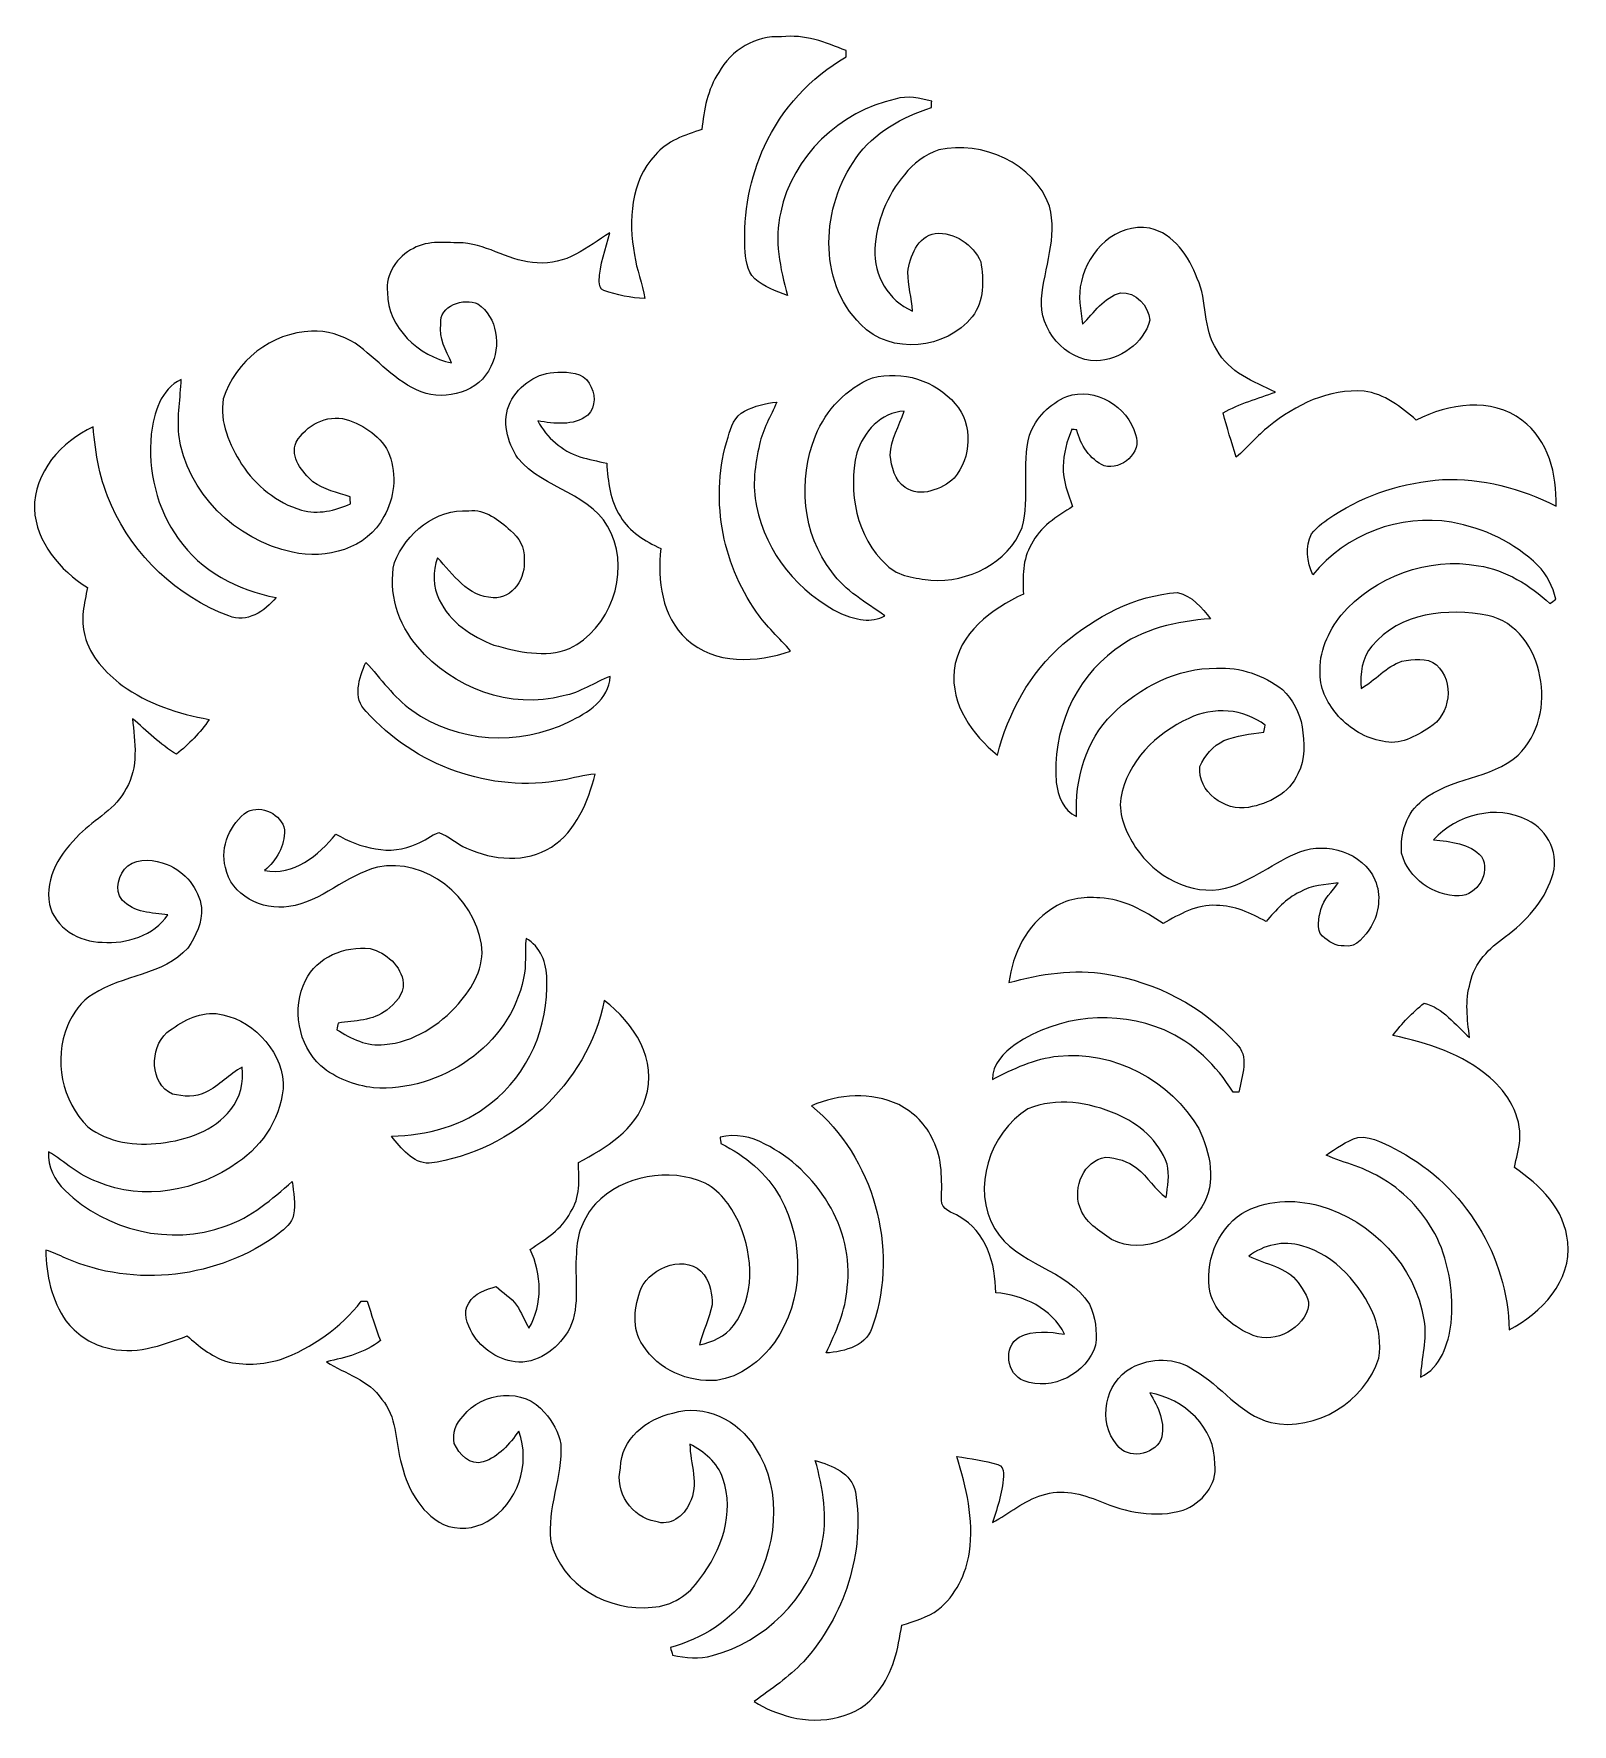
# Model space of a CAD drawing. Header units: centimetres. Extents: x -14.6 to 14.7, y -16.1 to 16.1.
import ezdxf

# ---------------------------------------------------------------- set-up
doc = ezdxf.new("R2010")
doc.units = ezdxf.units.CM
doc.header["$MEASUREMENT"] = 0
doc.layers.add('Layer 1', color=7, linetype='Continuous')

msp = doc.modelspace()

# ---------------------------------------------------------------- linework, layer by layer
at = {"layer": 'Layer 1', "color": 251, "lineweight": 9}
for points, knots in [([(-1.57074, 15.35792), (-1.33685, 15.77949), (-0.86624, 16.07335), (-0.37588, 16.03455), (-0.37588, 16.03455), (0.05874, 16.09417), (0.46339, 15.93013), (0.85673, 15.7742), (0.85673, 15.7742), (0.85638, 15.73363), (0.85603, 15.69306), (0.85567, 15.65249), (0.85567, 15.65249), (0.17905, 15.26338), (-0.37377, 14.66506), (-0.69973, 13.95528), (-0.69973, 13.95528), (-0.98372, 13.35203), (-1.09802, 12.67646), (-1.07579, 12.01253), (-1.07579, 12.01253), (-1.05569, 11.81145), (-1.04581, 11.57508), (-0.88635, 11.42621), (-0.88635, 11.42621), (-0.71243, 11.26711), (-0.48277, 11.18703), (-0.26511, 11.10589), (-0.26511, 11.10589), (-0.40093, 11.62024), (-0.51875, 12.16352), (-0.39211, 12.69198), (-0.39211, 12.69198), (-0.17304, 13.75807), (0.73996, 14.61956), (1.79265, 14.85098), (1.79265, 14.85098), (2.02372, 14.91836), (2.26078, 14.87073), (2.48621, 14.80829), (2.48621, 14.80829), (2.48515, 14.77831), (2.48233, 14.71833), (2.48092, 14.68835), (2.48092, 14.68835), (1.92812, 14.50737), (1.3859, 14.21492), (1.04688, 13.72703), (1.04688, 13.72703), (0.38542, 12.81051), (0.29582, 11.39199), (1.13296, 10.55238), (1.13296, 10.55238), (1.7041, 9.9643), (2.76561, 10.07684), (3.26021, 10.70231), (3.26021, 10.70231), (3.48951, 10.99935), (3.4814, 11.39905), (3.42107, 11.75006), (3.42107, 11.75006), (3.27361, 12.07956), (2.92084, 12.3205), (2.55395, 12.29052), (2.55395, 12.29052), (2.21316, 12.22772), (2.06923, 11.85272), (2.03254, 11.54933), (2.03254, 11.54933), (2.03713, 11.30062), (2.10239, 11.0565), (2.12249, 10.80885), (2.12249, 10.80885), (1.66001, 11.0057), (1.38202, 11.49006), (1.40424, 11.98783), (1.40424, 11.98783), (1.42294, 12.50748), (1.63567, 13.01018), (1.96516, 13.40882), (1.96516, 13.40882), (2.13661, 13.62014), (2.36273, 13.79476), (2.62309, 13.87943), (2.62309, 13.87943), (3.45141, 14.07028), (4.4346, 13.63001), (4.73023, 12.8084), (4.73023, 12.8084), (4.89251, 12.21291), (4.62793, 11.63259), (4.58064, 11.04345), (4.58064, 11.04345), (4.52985, 10.45995), (5.02586, 9.8694), (5.62064, 9.85847), (5.62064, 9.85847), (6.07079, 9.87787), (6.52764, 10.18937), (6.64335, 10.63387), (6.64335, 10.63387), (6.62677, 10.90728), (6.37312, 11.17962), (6.08702, 11.1581), (6.08702, 11.1581), (5.76352, 11.0685), (5.58043, 10.77957), (5.35853, 10.55697), (5.35853, 10.55697), (5.33137, 10.82649), (5.26504, 11.10624), (5.34089, 11.37365), (5.34089, 11.37365), (5.45872, 11.95644), (6.01082, 12.49795), (6.64123, 12.38965), (6.64123, 12.38965), (7.1016, 12.28417), (7.38982, 11.8506), (7.54822, 11.43291), (7.54822, 11.43291), (7.74648, 10.99794), (7.64876, 10.479), (7.9204, 10.07084), (7.9204, 10.07084), (8.15324, 9.6408), (8.61995, 9.46159), (9.03694, 9.26651), (9.03694, 9.26651), (8.70216, 9.13915), (8.35291, 9.04602), (8.03858, 8.87104), (8.03858, 8.87104), (8.11267, 8.5867), (8.20192, 8.30695), (8.29011, 8.02685), (8.29011, 8.02685), (8.5113, 8.20711), (8.68628, 8.43748), (8.91418, 8.60999), (8.91418, 8.60999), (9.41794, 9.02274), (10.05965, 9.33671), (10.72675, 9.27991), (10.72675, 9.27991), (11.1208, 9.23828), (11.42948, 8.97546), (11.72264, 8.73275), (11.72264, 8.73275), (12.334, 9.0432), (13.15845, 9.17549), (13.73559, 8.72676), (13.73559, 8.72676), (14.24571, 8.35493), (14.40199, 7.69312), (14.38752, 7.0934), (14.38752, 7.0934), (13.71619, 7.42748), (12.9743, 7.63244), (12.219, 7.59575), (12.219, 7.59575), (11.48734, 7.54636), (10.7645, 7.31776), (10.14784, 6.91912), (10.14784, 6.91912), (9.9972, 6.81364), (9.83881, 6.71098), (9.72627, 6.56388), (9.72627, 6.56388), (9.60209, 6.31658), (9.64302, 6.02765), (9.7492, 5.78318), (9.7492, 5.78318), (10.37574, 6.55153), (11.41149, 6.95334), (12.39186, 6.78295), (12.39186, 6.78295), (13.00464, 6.67712), (13.59377, 6.39842), (14.04039, 5.96204), (14.04039, 5.96204), (14.22419, 5.79023), (14.31662, 5.55352), (14.38505, 5.31716), (14.38505, 5.31716), (14.3459, 5.28964), (14.30744, 5.26177), (14.26934, 5.23355), (14.26934, 5.23355), (13.88764, 5.58598), (13.42938, 5.87278), (12.90939, 5.95533), (12.90939, 5.95533), (11.95265, 6.12855), (10.92148, 5.74543), (10.28788, 5.01412), (10.28788, 5.01412), (10.0473, 4.69415), (9.8568, 4.30716), (9.89313, 3.89441), (9.89313, 3.89441), (9.87867, 3.58502), (10.05435, 3.31056), (10.24168, 3.08055), (10.24168, 3.08055), (10.4671, 2.85124), (10.7518, 2.65898), (11.07635, 2.611), (11.07635, 2.611), (11.39914, 2.52104), (11.70924, 2.70378), (11.97205, 2.8717), (11.97205, 2.8717), (12.37352, 3.10136), (12.45748, 3.75435), (12.10717, 4.06409), (12.10717, 4.06409), (11.92337, 4.22178), (11.66443, 4.16463), (11.44712, 4.13465), (11.44712, 4.13465), (11.14726, 4.03023), (10.93842, 3.77235), (10.66889, 3.6136), (10.66889, 3.6136), (10.65372, 3.89899), (10.67701, 4.20132), (10.87809, 4.42498), (10.87809, 4.42498), (11.3995, 5.06704), (12.3273, 5.15206), (13.08683, 5.00636), (13.08683, 5.00636), (13.6294, 4.89242), (13.99382, 4.37207), (14.07532, 3.84502), (14.07532, 3.84502), (14.19561, 3.31761), (14.05415, 2.72636), (13.66221, 2.34536), (13.66221, 2.34536), (13.14328, 1.88146), (12.37387, 1.92308), (11.84223, 1.48352), (11.84223, 1.48352), (11.53708, 1.2521), (11.4069, 0.84535), (11.44359, 0.47317), (11.44359, 0.47317), (11.57024, -0.00767), (12.05143, -0.33646), (12.53897, -0.33963), (12.53897, -0.33963), (12.88363, -0.32482), (13.14822, 0.10487), (12.96759, 0.41002), (12.96759, 0.41002), (12.73511, 0.66296), (12.37316, 0.6993), (12.05108, 0.73211), (12.05108, 0.73211), (12.49311, 1.20836), (13.24664, 1.41473), (13.83895, 1.10358), (13.83895, 1.10358), (14.23548, 0.9212), (14.47678, 0.42554), (14.30321, 0.01068), (14.30321, 0.01068), (14.15645, -0.45429), (13.80438, -0.82964), (13.4195, -1.11504), (13.4195, -1.11504), (13.11435, -1.32953), (12.82578, -1.61634), (12.75169, -1.99663), (12.75169, -1.99663), (12.64515, -2.3353), (12.69737, -2.69125), (12.73582, -3.03591), (12.73582, -3.03591), (12.46806, -2.80167), (12.2324, -2.46653), (11.87151, -2.38398), (11.87151, -2.38398), (11.64574, -2.55896), (11.44536, -2.76851), (11.27708, -2.99922), (11.27708, -2.99922), (11.93748, -3.14139), (12.6127, -3.34636), (13.1274, -3.80567), (13.1274, -3.80567), (13.47312, -4.09813), (13.72536, -4.52922), (13.69608, -4.99524), (13.69608, -4.99524), (13.67844, -5.17022), (13.62729, -5.34167), (13.59201, -5.51418), (13.59201, -5.51418), (14.08237, -5.84826), (14.55721, -6.31428), (14.60836, -6.94046), (14.60836, -6.94046), (14.69374, -7.67953), (14.10283, -8.29018), (13.49394, -8.61086), (13.49394, -8.61086), (13.46854, -7.2121), (12.6381, -5.86872), (11.40726, -5.20902), (11.40726, -5.20902), (11.15679, -5.0852), (10.90137, -4.91587), (10.60892, -4.94056), (10.60892, -4.94056), (10.38561, -5.00935), (10.19547, -5.15329), (10.00179, -5.27852), (10.00179, -5.27852), (10.36092, -5.43762), (10.75815, -5.51735), (11.08976, -5.73678), (11.08976, -5.73678), (11.53426, -5.99854), (11.88457, -6.39965), (12.11952, -6.85614), (12.11952, -6.85614), (12.35164, -7.36238), (12.43913, -7.9307), (12.38622, -8.48457), (12.38622, -8.48457), (12.3333, -8.87862), (12.19254, -9.32806), (11.80343, -9.5108), (11.80343, -9.5108), (11.8133, -9.14567), (11.93607, -8.78443), (11.86446, -8.41895), (11.86446, -8.41895), (11.71347, -7.38531), (10.86962, -6.52877), (9.88149, -6.24407), (9.88149, -6.24407), (9.39149, -6.11037), (8.84186, -6.13013), (8.397, -6.39365), (8.397, -6.39365), (7.91687, -6.7168), (7.67734, -7.33804), (7.79446, -7.90178), (7.79446, -7.90178), (7.89218, -8.26725), (8.1998, -8.53395), (8.53741, -8.68071), (8.53741, -8.68071), (8.94804, -8.89837), (9.50755, -8.64825), (9.65819, -8.21787), (9.65819, -8.21787), (9.71745, -8.02807), (9.56258, -7.85556), (9.4698, -7.70951), (9.4698, -7.70951), (9.24931, -7.40295), (8.84785, -7.36167), (8.52824, -7.20504), (8.52824, -7.20504), (8.81399, -6.9902), (9.19181, -6.90271), (9.53929, -7.00572), (9.53929, -7.00572), (10.18806, -7.18952), (10.65902, -7.74444), (10.92184, -8.34204), (10.92184, -8.34204), (11.01109, -8.59745), (11.0513, -8.87791), (11.00685, -9.14673), (11.00685, -9.14673), (10.74686, -9.98034), (9.80953, -10.55678), (8.95087, -10.37863), (8.95087, -10.37863), (8.36066, -10.21988), (8.00048, -9.67202), (7.4879, -9.37568), (7.4879, -9.37568), (7.14359, -9.13191), (6.65499, -9.13403), (6.29233, -9.33405), (6.29233, -9.33405), (5.78327, -9.60816), (5.64252, -10.36946), (6.01964, -10.80761), (6.01964, -10.80761), (6.2246, -11.08383), (6.70685, -11.0034), (6.85325, -10.70742), (6.85325, -10.70742), (6.95661, -10.39662), (6.80139, -10.07418), (6.64088, -9.81313), (6.64088, -9.81313), (7.29281, -9.91155), (7.89747, -10.47952), (7.88265, -11.1685), (7.88265, -11.1685), (7.94086, -11.56537), (7.62795, -11.91498), (7.27764, -12.04797), (7.27764, -12.04797), (6.74918, -12.20108), (6.1865, -12.08925), (5.69155, -11.87688), (5.69155, -11.87688), (5.349, -11.73435), (4.95636, -11.63628), (4.593, -11.7594), (4.593, -11.7594), (4.24198, -11.86523), (3.96259, -12.11006), (3.64544, -12.28222), (3.64544, -12.28222), (3.74492, -11.97742), (3.84935, -11.66768), (3.8564, -11.34454), (3.8564, -11.34454), (3.85676, -11.27504), (3.82112, -11.19531), (3.74986, -11.1752), (3.74986, -11.1752), (3.49234, -11.10253), (3.22775, -11.06125), (2.96387, -11.02351), (2.96387, -11.02351), (3.15155, -11.60912), (3.2909, -12.22366), (3.20588, -12.84243), (3.20588, -12.84243), (3.14555, -13.264), (2.94412, -13.6711), (2.6111, -13.94274), (2.6111, -13.94274), (2.40543, -14.09479), (2.15601, -14.16252), (1.91612, -14.23872), (1.91612, -14.23872), (1.84522, -14.68463), (1.75667, -15.14889), (1.45681, -15.50661), (1.45681, -15.50661), (1.0938, -16.02554), (0.38401, -16.12644), (-0.19632, -15.99485), (-0.19632, -15.99485), (-0.4415, -15.92465), (-0.68597, -15.83751), (-0.89799, -15.69287), (-0.89799, -15.69287), (-0.57273, -15.45651), (-0.23689, -15.22968), (0.04075, -14.93617), (0.04075, -14.93617), (0.82287, -14.07257), (1.22186, -12.85407), (1.03277, -11.69837), (1.03277, -11.69837), (0.95798, -11.33818), (0.58015, -11.19072), (0.2683, -11.099), (0.2683, -11.099), (0.41541, -11.62782), (0.51101, -12.19155), (0.38507, -12.73483), (0.38507, -12.73483), (0.14058, -13.7399), (-0.70079, -14.55164), (-1.69174, -14.81869), (-1.69174, -14.81869), (-1.94081, -14.89136), (-2.20257, -14.86455), (-2.45198, -14.80987), (-2.45198, -14.80987), (-2.46644, -14.76083), (-2.48055, -14.71215), (-2.49467, -14.66382), (-2.49467, -14.66382), (-1.89565, -14.50154), (-1.32838, -14.15512), (-0.98195, -13.63124), (-0.98195, -13.63124), (-0.47149, -12.81879), (-0.33179, -11.69026), (-0.87577, -10.85911), (-0.87577, -10.85911), (-1.19045, -10.33559), (-1.83991, -10.0061), (-2.44669, -10.19518), (-2.44669, -10.19518), (-2.94128, -10.29996), (-3.44681, -10.69401), (-3.44293, -11.24011), (-3.44293, -11.24011), (-3.56535, -11.69414), (-3.2288, -12.19085), (-2.77371, -12.26246), (-2.77371, -12.26246), (-2.50665, -12.36124), (-2.22479, -12.16016), (-2.13236, -11.91321), (-2.13236, -11.91321), (-1.93622, -11.5629), (-2.12249, -11.15862), (-2.12143, -10.7882), (-2.12143, -10.7882), (-1.85049, -10.93284), (-1.59332, -11.13851), (-1.49313, -11.44014), (-1.49313, -11.44014), (-1.26524, -12.09772), (-1.51959, -12.82585), (-1.93022, -13.35396), (-1.93022, -13.35396), (-2.13659, -13.65311), (-2.46927, -13.8796), (-2.83898, -13.89829), (-2.83898, -13.89829), (-3.6606, -13.9879), (-4.57817, -13.48237), (-4.77114, -12.64135), (-4.77114, -12.64135), (-4.85687, -12.01023), (-4.54078, -11.41474), (-4.58382, -10.78609), (-4.58382, -10.78609), (-4.62121, -10.56066), (-4.74116, -10.35217), (-4.89497, -10.18637), (-4.89497, -10.18637), (-5.26856, -9.69847), (-6.08841, -9.78314), (-6.4419, -10.25269), (-6.4419, -10.25269), (-6.58195, -10.38427), (-6.6518, -10.585), (-6.61335, -10.7748), (-6.61335, -10.7748), (-6.52198, -10.98012), (-6.31031, -11.2066), (-6.06054, -11.12828), (-6.06054, -11.12828), (-5.76597, -11.0288), (-5.5596, -10.78644), (-5.38497, -10.54126), (-5.38497, -10.54126), (-5.14931, -11.16532), (-5.40261, -11.92556), (-5.98611, -12.26105), (-5.98611, -12.26105), (-6.23235, -12.40851), (-6.55337, -12.43427), (-6.81796, -12.31961), (-6.81796, -12.31961), (-7.28327, -12.09101), (-7.52598, -11.58195), (-7.63852, -11.09935), (-7.63852, -11.09935), (-7.73659, -10.70636), (-7.71084, -10.25657), (-7.99518, -9.93448), (-7.99518, -9.93448), (-8.24001, -9.55983), (-8.69121, -9.45118), (-9.04539, -9.2187), (-9.04539, -9.2187), (-8.68733, -9.13826), (-8.31409, -9.04972), (-8.02164, -8.81406), (-8.02164, -8.81406), (-8.12112, -8.56923), (-8.18885, -8.31347), (-8.27281, -8.0637), (-8.27281, -8.0637), (-8.30104, -8.0637), (-8.35676, -8.06335), (-8.38463, -8.06335), (-8.38463, -8.06335), (-8.77834, -8.56712), (-9.32091, -8.95693), (-9.9224, -9.17319), (-9.9224, -9.17319), (-10.25966, -9.27479), (-10.62866, -9.29666), (-10.97086, -9.20776), (-10.97086, -9.20776), (-11.24991, -9.10898), (-11.48415, -8.91989), (-11.70181, -8.7241), (-11.70181, -8.7241), (-12.19112, -8.91107), (-12.72734, -9.10334), (-13.25192, -8.946), (-13.25192, -8.946), (-13.55813, -8.87968), (-13.81989, -8.6793), (-14.01392, -8.44012), (-14.01392, -8.44012), (-14.28662, -8.04853), (-14.39351, -7.5624), (-14.39739, -7.09074), (-14.39739, -7.09074), (-14.26827, -7.13202), (-14.14409, -7.18705), (-14.02097, -7.24314), (-14.02097, -7.24314), (-12.71076, -7.82205), (-11.10209, -7.62978), (-9.9552, -6.775), (-9.9552, -6.775), (-9.84126, -6.67834), (-9.70791, -6.57427), (-9.67686, -6.41905), (-9.67686, -6.41905), (-9.63876, -6.20633), (-9.67686, -5.99254), (-9.70051, -5.78088), (-9.70051, -5.78088), (-10.08644, -6.11813), (-10.48473, -6.47267), (-10.98144, -6.63495), (-10.98144, -6.63495), (-12.0179, -7.01525), (-13.2498, -6.72209), (-14.03121, -5.95197), (-14.03121, -5.95197), (-14.23052, -5.75759), (-14.36917, -5.50112), (-14.34871, -5.21537), (-14.34871, -5.21537), (-14.03579, -5.4027), (-13.76521, -5.66587), (-13.41526, -5.79005), (-13.41526, -5.79005), (-12.54142, -6.16611), (-11.50249, -5.96362), (-10.74437, -5.4214), (-10.74437, -5.4214), (-10.24696, -5.08273), (-9.88041, -4.51405), (-9.87159, -3.90163), (-9.87159, -3.90163), (-9.92628, -3.24017), (-10.49214, -2.66197), (-11.14936, -2.58224), (-11.14936, -2.58224), (-11.50073, -2.5512), (-11.82317, -2.74134), (-12.09269, -2.94419), (-12.09269, -2.94419), (-12.4176, -3.24934), (-12.42395, -3.91574), (-11.98333, -4.11682), (-11.98333, -4.11682), (-11.77731, -4.16269), (-11.53918, -4.18667), (-11.34692, -4.07696), (-11.34692, -4.07696), (-11.08939, -3.95984), (-10.90383, -3.73265), (-10.65477, -3.60142), (-10.65477, -3.60142), (-10.62761, -3.88646), (-10.6844, -4.18562), (-10.87349, -4.40892), (-10.87349, -4.40892), (-11.18782, -4.81815), (-11.71416, -4.99101), (-12.2084, -5.04992), (-12.2084, -5.04992), (-12.68465, -5.10989), (-13.20888, -5.04392), (-13.59658, -4.74053), (-13.59658, -4.74053), (-14.09012, -4.253), (-14.25592, -3.45642), (-13.98676, -2.81402), (-13.98676, -2.81402), (-13.87986, -2.5766), (-13.73064, -2.34094), (-13.49781, -2.20971), (-13.49781, -2.20971), (-12.93442, -1.84282), (-12.16184, -1.85587), (-11.69335, -1.33305), (-11.69335, -1.33305), (-11.5346, -1.1101), (-11.41712, -0.84022), (-11.42947, -0.56153), (-11.42947, -0.56153), (-11.48097, -0.19676), (-11.7445, 0.12745), (-12.0874, 0.26044), (-12.0874, 0.26044), (-12.32235, 0.35816), (-12.62115, 0.39556), (-12.83705, 0.23398), (-12.83705, 0.23398), (-13.00709, 0.07488), (-13.10657, -0.22004), (-12.94183, -0.4183), (-12.94183, -0.4183), (-12.72028, -0.65925), (-12.3728, -0.66101), (-12.07047, -0.69735), (-12.07047, -0.69735), (-12.33646, -1.09458), (-12.86422, -1.25827), (-13.32212, -1.22158), (-13.32212, -1.22158), (-13.75816, -1.21629), (-14.22806, -0.951), (-14.3286, -0.5005), (-14.3286, -0.5005), (-14.42843, 0.02055), (-14.10846, 0.49116), (-13.75569, 0.83582), (-13.75569, 0.83582), (-13.46253, 1.12828), (-13.05401, 1.3216), (-12.86669, 1.70895), (-12.86669, 1.70895), (-12.62644, 2.1097), (-12.69841, 2.59618), (-12.74886, 3.03927), (-12.74886, 3.03927), (-12.47193, 2.80856), (-12.21969, 2.54609), (-11.90572, 2.363), (-11.90572, 2.363), (-11.67359, 2.55703), (-11.45064, 2.7694), (-11.2873, 3.02587), (-11.2873, 3.02587), (-11.87397, 3.12958), (-12.45605, 3.32185), (-12.94289, 3.67357), (-12.94289, 3.67357), (-13.25827, 3.9131), (-13.55249, 4.23025), (-13.65409, 4.62254), (-13.65409, 4.62254), (-13.74651, 4.92699), (-13.65973, 5.23743), (-13.60611, 5.53941), (-13.60611, 5.53941), (-14.12857, 5.87208), (-14.57977, 6.39525), (-14.61646, 7.03942), (-14.61646, 7.03942), (-14.62705, 7.73333), (-14.10141, 8.326), (-13.49534, 8.60046), (-13.49534, 8.60046), (-13.45159, 8.08964), (-13.36728, 7.57211), (-13.14573, 7.10504), (-13.14573, 7.10504), (-12.72169, 6.14231), (-11.89584, 5.36761), (-10.9123, 4.99754), (-10.9123, 4.99754), (-10.57081, 4.85431), (-10.21979, 5.08891), (-10.0106, 5.34856), (-10.0106, 5.34856), (-10.7352, 5.4872), (-11.44887, 5.85162), (-11.87256, 6.47215), (-11.87256, 6.47215), (-12.28884, 7.03942), (-12.45147, 7.7672), (-12.39044, 8.46182), (-12.39044, 8.46182), (-12.33999, 8.85905), (-12.21017, 9.32295), (-11.81541, 9.50745), (-11.81541, 9.50745), (-11.83269, 9.1575), (-11.89408, 8.80719), (-11.86409, 8.45618), (-11.86409, 8.45618), (-11.72298, 7.34951), (-10.77154, 6.43899), (-9.69839, 6.21427), (-9.69839, 6.21427), (-9.06127, 6.06646), (-8.27105, 6.27636), (-7.95496, 6.89161), (-7.95496, 6.89161), (-7.75106, 7.2405), (-7.71049, 7.68253), (-7.84489, 8.06318), (-7.84489, 8.06318), (-7.98883, 8.41525), (-8.32996, 8.62939), (-8.67604, 8.74545), (-8.67604, 8.74545), (-9.04891, 8.84211), (-9.43944, 8.63362), (-9.62431, 8.31189), (-9.62431, 8.31189), (-9.75377, 8.01203), (-9.50541, 7.74886), (-9.30927, 7.55483), (-9.30927, 7.55483), (-9.10008, 7.40596), (-8.84114, 7.34881), (-8.60019, 7.26767), (-8.60019, 7.26767), (-8.59737, 7.22287), (-8.59419, 7.17806), (-8.59102, 7.13326), (-8.59102, 7.13326), (-8.88205, 7.00873), (-9.21226, 6.92441), (-9.52517, 7.01649), (-9.52517, 7.01649), (-9.99966, 7.15019), (-10.39371, 7.48674), (-10.66676, 7.88926), (-10.66676, 7.88926), (-10.89748, 8.26003), (-11.09257, 8.69113), (-11.01531, 9.1388), (-11.01531, 9.1388), (-10.78706, 9.85318), (-10.09244, 10.40492), (-9.33573, 10.42326), (-9.33573, 10.42326), (-9.04222, 10.44972), (-8.75189, 10.34283), (-8.50282, 10.19431), (-8.50282, 10.19431), (-8.0749, 9.89798), (-7.74082, 9.45771), (-7.24235, 9.26862), (-7.24235, 9.26862), (-6.76786, 9.08976), (-6.13357, 9.27074), (-5.91555, 9.75122), (-5.91555, 9.75122), (-5.7187, 10.1354), (-5.7882, 10.69632), (-6.16461, 10.94643), (-6.16461, 10.94643), (-6.42532, 11.06567), (-6.91356, 10.91998), (-6.86699, 10.56191), (-6.86699, 10.56191), (-6.91356, 10.29309), (-6.77033, 10.05426), (-6.66379, 9.82178), (-6.66379, 9.82178), (-7.29527, 9.94807), (-7.8777, 10.49276), (-7.88899, 11.16304), (-7.88899, 11.16304), (-7.92568, 11.51405), (-7.70237, 11.85343), (-7.39334, 12.00441), (-7.39334, 12.00441), (-7.10582, 12.16387), (-6.75799, 12.10954), (-6.44366, 12.10813), (-6.44366, 12.10813), (-5.94942, 12.06968), (-5.53102, 11.73701), (-5.03043, 11.73031), (-5.03043, 11.73031), (-4.50056, 11.67351), (-4.06559, 12.02946), (-3.65107, 12.30181), (-3.65107, 12.30181), (-3.72692, 11.99418), (-3.84616, 11.69291), (-3.84933, 11.37224), (-3.84933, 11.37224), (-3.84545, 11.30627), (-3.83487, 11.22407), (-3.76079, 11.20114), (-3.76079, 11.20114), (-3.51137, 11.114), (-3.24749, 11.05932), (-2.98326, 11.04698), (-2.98326, 11.04698), (-3.01748, 11.33237), (-3.14131, 11.59837), (-3.17941, 11.88306), (-3.17941, 11.88306), (-3.29336, 12.52864), (-3.25843, 13.28041), (-2.78536, 13.78347), (-2.78536, 13.78347), (-2.55852, 14.04876), (-2.21738, 14.16871), (-1.89389, 14.26713), (-1.89389, 14.26713), (-1.85437, 14.64601), (-1.78594, 15.03442), (-1.57074, 15.35792), (-1.57074, 15.35792), (-1.57074, 15.35792), (-1.57074, 15.35792), (-1.57074, 15.35792)], [0, 0, 0, 0, 0.00434783, 0.00434783, 0.00434783, 0.00434783, 0.00869565, 0.00869565, 0.00869565, 0.00869565, 0.01304348, 0.01304348, 0.01304348, 0.01304348, 0.0173913, 0.0173913, 0.0173913, 0.0173913, 0.02173913, 0.02173913, 0.02173913, 0.02173913, 0.02608696, 0.02608696, 0.02608696, 0.02608696, 0.03043478, 0.03043478, 0.03043478, 0.03043478, 0.03478261, 0.03478261, 0.03478261, 0.03478261, 0.03913043, 0.03913043, 0.03913043, 0.03913043, 0.04347826, 0.04347826, 0.04347826, 0.04347826, 0.04782609, 0.04782609, 0.04782609, 0.04782609, 0.05217391, 0.05217391, 0.05217391, 0.05217391, 0.05652174, 0.05652174, 0.05652174, 0.05652174, 0.06086957, 0.06086957, 0.06086957, 0.06086957, 0.06521739, 0.06521739, 0.06521739, 0.06521739, 0.06956522, 0.06956522, 0.06956522, 0.06956522, 0.07391304, 0.07391304, 0.07391304, 0.07391304, 0.07826087, 0.07826087, 0.07826087, 0.07826087, 0.0826087, 0.0826087, 0.0826087, 0.0826087, 0.08695652, 0.08695652, 0.08695652, 0.08695652, 0.09130435, 0.09130435, 0.09130435, 0.09130435, 0.09565217, 0.09565217, 0.09565217, 0.09565217, 0.1, 0.1, 0.1, 0.1, 0.10434783, 0.10434783, 0.10434783, 0.10434783, 0.10869565, 0.10869565, 0.10869565, 0.10869565, 0.11304348, 0.11304348, 0.11304348, 0.11304348, 0.1173913, 0.1173913, 0.1173913, 0.1173913, 0.12173913, 0.12173913, 0.12173913, 0.12173913, 0.12608696, 0.12608696, 0.12608696, 0.12608696, 0.13043478, 0.13043478, 0.13043478, 0.13043478, 0.13478261, 0.13478261, 0.13478261, 0.13478261, 0.13913043, 0.13913043, 0.13913043, 0.13913043, 0.14347826, 0.14347826, 0.14347826, 0.14347826, 0.14782609, 0.14782609, 0.14782609, 0.14782609, 0.15217391, 0.15217391, 0.15217391, 0.15217391, 0.15652174, 0.15652174, 0.15652174, 0.15652174, 0.16086957, 0.16086957, 0.16086957, 0.16086957, 0.16521739, 0.16521739, 0.16521739, 0.16521739, 0.16956522, 0.16956522, 0.16956522, 0.16956522, 0.17391304, 0.17391304, 0.17391304, 0.17391304, 0.17826087, 0.17826087, 0.17826087, 0.17826087, 0.1826087, 0.1826087, 0.1826087, 0.1826087, 0.18695652, 0.18695652, 0.18695652, 0.18695652, 0.19130435, 0.19130435, 0.19130435, 0.19130435, 0.19565217, 0.19565217, 0.19565217, 0.19565217, 0.2, 0.2, 0.2, 0.2, 0.20434783, 0.20434783, 0.20434783, 0.20434783, 0.20869565, 0.20869565, 0.20869565, 0.20869565, 0.21304348, 0.21304348, 0.21304348, 0.21304348, 0.2173913, 0.2173913, 0.2173913, 0.2173913, 0.22173913, 0.22173913, 0.22173913, 0.22173913, 0.22608696, 0.22608696, 0.22608696, 0.22608696, 0.23043478, 0.23043478, 0.23043478, 0.23043478, 0.23478261, 0.23478261, 0.23478261, 0.23478261, 0.23913043, 0.23913043, 0.23913043, 0.23913043, 0.24347826, 0.24347826, 0.24347826, 0.24347826, 0.24782609, 0.24782609, 0.24782609, 0.24782609, 0.25217391, 0.25217391, 0.25217391, 0.25217391, 0.25652174, 0.25652174, 0.25652174, 0.25652174, 0.26086957, 0.26086957, 0.26086957, 0.26086957, 0.26521739, 0.26521739, 0.26521739, 0.26521739, 0.26956522, 0.26956522, 0.26956522, 0.26956522, 0.27391304, 0.27391304, 0.27391304, 0.27391304, 0.27826087, 0.27826087, 0.27826087, 0.27826087, 0.2826087, 0.2826087, 0.2826087, 0.2826087, 0.28695652, 0.28695652, 0.28695652, 0.28695652, 0.29130435, 0.29130435, 0.29130435, 0.29130435, 0.29565217, 0.29565217, 0.29565217, 0.29565217, 0.3, 0.3, 0.3, 0.3, 0.30434783, 0.30434783, 0.30434783, 0.30434783, 0.30869565, 0.30869565, 0.30869565, 0.30869565, 0.31304348, 0.31304348, 0.31304348, 0.31304348, 0.3173913, 0.3173913, 0.3173913, 0.3173913, 0.32173913, 0.32173913, 0.32173913, 0.32173913, 0.32608696, 0.32608696, 0.32608696, 0.32608696, 0.33043478, 0.33043478, 0.33043478, 0.33043478, 0.33478261, 0.33478261, 0.33478261, 0.33478261, 0.33913043, 0.33913043, 0.33913043, 0.33913043, 0.34347826, 0.34347826, 0.34347826, 0.34347826, 0.34782609, 0.34782609, 0.34782609, 0.34782609, 0.35217391, 0.35217391, 0.35217391, 0.35217391, 0.35652174, 0.35652174, 0.35652174, 0.35652174, 0.36086957, 0.36086957, 0.36086957, 0.36086957, 0.36521739, 0.36521739, 0.36521739, 0.36521739, 0.36956522, 0.36956522, 0.36956522, 0.36956522, 0.37391304, 0.37391304, 0.37391304, 0.37391304, 0.37826087, 0.37826087, 0.37826087, 0.37826087, 0.3826087, 0.3826087, 0.3826087, 0.3826087, 0.38695652, 0.38695652, 0.38695652, 0.38695652, 0.39130435, 0.39130435, 0.39130435, 0.39130435, 0.39565217, 0.39565217, 0.39565217, 0.39565217, 0.4, 0.4, 0.4, 0.4, 0.40434783, 0.40434783, 0.40434783, 0.40434783, 0.40869565, 0.40869565, 0.40869565, 0.40869565, 0.41304348, 0.41304348, 0.41304348, 0.41304348, 0.4173913, 0.4173913, 0.4173913, 0.4173913, 0.42173913, 0.42173913, 0.42173913, 0.42173913, 0.42608696, 0.42608696, 0.42608696, 0.42608696, 0.43043478, 0.43043478, 0.43043478, 0.43043478, 0.43478261, 0.43478261, 0.43478261, 0.43478261, 0.43913043, 0.43913043, 0.43913043, 0.43913043, 0.44347826, 0.44347826, 0.44347826, 0.44347826, 0.44782609, 0.44782609, 0.44782609, 0.44782609, 0.45217391, 0.45217391, 0.45217391, 0.45217391, 0.45652174, 0.45652174, 0.45652174, 0.45652174, 0.46086957, 0.46086957, 0.46086957, 0.46086957, 0.46521739, 0.46521739, 0.46521739, 0.46521739, 0.46956522, 0.46956522, 0.46956522, 0.46956522, 0.47391304, 0.47391304, 0.47391304, 0.47391304, 0.47826087, 0.47826087, 0.47826087, 0.47826087, 0.4826087, 0.4826087, 0.4826087, 0.4826087, 0.48695652, 0.48695652, 0.48695652, 0.48695652, 0.49130435, 0.49130435, 0.49130435, 0.49130435, 0.49565217, 0.49565217, 0.49565217, 0.49565217, 0.5, 0.5, 0.5, 0.5, 0.50434783, 0.50434783, 0.50434783, 0.50434783, 0.50869565, 0.50869565, 0.50869565, 0.50869565, 0.51304348, 0.51304348, 0.51304348, 0.51304348, 0.5173913, 0.5173913, 0.5173913, 0.5173913, 0.52173913, 0.52173913, 0.52173913, 0.52173913, 0.52608696, 0.52608696, 0.52608696, 0.52608696, 0.53043478, 0.53043478, 0.53043478, 0.53043478, 0.53478261, 0.53478261, 0.53478261, 0.53478261, 0.53913043, 0.53913043, 0.53913043, 0.53913043, 0.54347826, 0.54347826, 0.54347826, 0.54347826, 0.54782609, 0.54782609, 0.54782609, 0.54782609, 0.55217391, 0.55217391, 0.55217391, 0.55217391, 0.55652174, 0.55652174, 0.55652174, 0.55652174, 0.56086957, 0.56086957, 0.56086957, 0.56086957, 0.56521739, 0.56521739, 0.56521739, 0.56521739, 0.56956522, 0.56956522, 0.56956522, 0.56956522, 0.57391304, 0.57391304, 0.57391304, 0.57391304, 0.57826087, 0.57826087, 0.57826087, 0.57826087, 0.5826087, 0.5826087, 0.5826087, 0.5826087, 0.58695652, 0.58695652, 0.58695652, 0.58695652, 0.59130435, 0.59130435, 0.59130435, 0.59130435, 0.59565217, 0.59565217, 0.59565217, 0.59565217, 0.6, 0.6, 0.6, 0.6, 0.60434783, 0.60434783, 0.60434783, 0.60434783, 0.60869565, 0.60869565, 0.60869565, 0.60869565, 0.61304348, 0.61304348, 0.61304348, 0.61304348, 0.6173913, 0.6173913, 0.6173913, 0.6173913, 0.62173913, 0.62173913, 0.62173913, 0.62173913, 0.62608696, 0.62608696, 0.62608696, 0.62608696, 0.63043478, 0.63043478, 0.63043478, 0.63043478, 0.63478261, 0.63478261, 0.63478261, 0.63478261, 0.63913043, 0.63913043, 0.63913043, 0.63913043, 0.64347826, 0.64347826, 0.64347826, 0.64347826, 0.64782609, 0.64782609, 0.64782609, 0.64782609, 0.65217391, 0.65217391, 0.65217391, 0.65217391, 0.65652174, 0.65652174, 0.65652174, 0.65652174, 0.66086957, 0.66086957, 0.66086957, 0.66086957, 0.66521739, 0.66521739, 0.66521739, 0.66521739, 0.66956522, 0.66956522, 0.66956522, 0.66956522, 0.67391304, 0.67391304, 0.67391304, 0.67391304, 0.67826087, 0.67826087, 0.67826087, 0.67826087, 0.6826087, 0.6826087, 0.6826087, 0.6826087, 0.68695652, 0.68695652, 0.68695652, 0.68695652, 0.69130435, 0.69130435, 0.69130435, 0.69130435, 0.69565217, 0.69565217, 0.69565217, 0.69565217, 0.7, 0.7, 0.7, 0.7, 0.70434783, 0.70434783, 0.70434783, 0.70434783, 0.70869565, 0.70869565, 0.70869565, 0.70869565, 0.71304348, 0.71304348, 0.71304348, 0.71304348, 0.7173913, 0.7173913, 0.7173913, 0.7173913, 0.72173913, 0.72173913, 0.72173913, 0.72173913, 0.72608696, 0.72608696, 0.72608696, 0.72608696, 0.73043478, 0.73043478, 0.73043478, 0.73043478, 0.73478261, 0.73478261, 0.73478261, 0.73478261, 0.73913043, 0.73913043, 0.73913043, 0.73913043, 0.74347826, 0.74347826, 0.74347826, 0.74347826, 0.74782609, 0.74782609, 0.74782609, 0.74782609, 0.75217391, 0.75217391, 0.75217391, 0.75217391, 0.75652174, 0.75652174, 0.75652174, 0.75652174, 0.76086957, 0.76086957, 0.76086957, 0.76086957, 0.76521739, 0.76521739, 0.76521739, 0.76521739, 0.76956522, 0.76956522, 0.76956522, 0.76956522, 0.77391304, 0.77391304, 0.77391304, 0.77391304, 0.77826087, 0.77826087, 0.77826087, 0.77826087, 0.7826087, 0.7826087, 0.7826087, 0.7826087, 0.78695652, 0.78695652, 0.78695652, 0.78695652, 0.79130435, 0.79130435, 0.79130435, 0.79130435, 0.79565217, 0.79565217, 0.79565217, 0.79565217, 0.8, 0.8, 0.8, 0.8, 0.80434783, 0.80434783, 0.80434783, 0.80434783, 0.80869565, 0.80869565, 0.80869565, 0.80869565, 0.81304348, 0.81304348, 0.81304348, 0.81304348, 0.8173913, 0.8173913, 0.8173913, 0.8173913, 0.82173913, 0.82173913, 0.82173913, 0.82173913, 0.82608696, 0.82608696, 0.82608696, 0.82608696, 0.83043478, 0.83043478, 0.83043478, 0.83043478, 0.83478261, 0.83478261, 0.83478261, 0.83478261, 0.83913043, 0.83913043, 0.83913043, 0.83913043, 0.84347826, 0.84347826, 0.84347826, 0.84347826, 0.84782609, 0.84782609, 0.84782609, 0.84782609, 0.85217391, 0.85217391, 0.85217391, 0.85217391, 0.85652174, 0.85652174, 0.85652174, 0.85652174, 0.86086957, 0.86086957, 0.86086957, 0.86086957, 0.86521739, 0.86521739, 0.86521739, 0.86521739, 0.86956522, 0.86956522, 0.86956522, 0.86956522, 0.87391304, 0.87391304, 0.87391304, 0.87391304, 0.87826087, 0.87826087, 0.87826087, 0.87826087, 0.8826087, 0.8826087, 0.8826087, 0.8826087, 0.88695652, 0.88695652, 0.88695652, 0.88695652, 0.89130435, 0.89130435, 0.89130435, 0.89130435, 0.89565217, 0.89565217, 0.89565217, 0.89565217, 0.9, 0.9, 0.9, 0.9, 0.90434783, 0.90434783, 0.90434783, 0.90434783, 0.90869565, 0.90869565, 0.90869565, 0.90869565, 0.91304348, 0.91304348, 0.91304348, 0.91304348, 0.9173913, 0.9173913, 0.9173913, 0.9173913, 0.92173913, 0.92173913, 0.92173913, 0.92173913, 0.92608696, 0.92608696, 0.92608696, 0.92608696, 0.93043478, 0.93043478, 0.93043478, 0.93043478, 0.93478261, 0.93478261, 0.93478261, 0.93478261, 0.93913043, 0.93913043, 0.93913043, 0.93913043, 0.94347826, 0.94347826, 0.94347826, 0.94347826, 0.94782609, 0.94782609, 0.94782609, 0.94782609, 0.95217391, 0.95217391, 0.95217391, 0.95217391, 0.95652174, 0.95652174, 0.95652174, 0.95652174, 0.96086957, 0.96086957, 0.96086957, 0.96086957, 0.96521739, 0.96521739, 0.96521739, 0.96521739, 0.96956522, 0.96956522, 0.96956522, 0.96956522, 0.97391304, 0.97391304, 0.97391304, 0.97391304, 0.97826087, 0.97826087, 0.97826087, 0.97826087, 0.9826087, 0.9826087, 0.9826087, 0.9826087, 0.98695652, 0.98695652, 0.98695652, 0.98695652, 0.99130435, 0.99130435, 0.99130435, 0.99130435, 1, 1, 1, 1]), ([(-5.54796, 9.0686), (-5.71271, 8.72676), (-5.60828, 8.30695), (-5.39944, 8.00709), (-5.39944, 8.00709), (-4.91296, 7.39784), (-3.94882, 7.33928), (-3.62144, 6.57587), (-3.62144, 6.57587), (-3.26513, 5.79553), (-3.64754, 4.74989), (-4.41836, 4.37454), (-4.41836, 4.37454), (-4.8812, 4.19638), (-5.39767, 4.30998), (-5.85629, 4.44403), (-5.85629, 4.44403), (-6.28315, 4.60596), (-6.69978, 4.88042), (-6.89839, 5.30658), (-6.89839, 5.30658), (-7.03315, 5.55105), (-7.0201, 5.84809), (-6.93226, 6.10632), (-6.93226, 6.10632), (-6.63698, 5.79094), (-6.35547, 5.3609), (-5.87428, 5.34609), (-5.87428, 5.34609), (-5.49434, 5.31293), (-5.24281, 5.73838), (-5.28196, 6.08057), (-5.28196, 6.08057), (-5.26044, 6.29965), (-5.38462, 6.49261), (-5.54302, 6.62879), (-5.54302, 6.62879), (-5.76245, 6.82211), (-6.02174, 7.04189), (-6.33677, 7.00167), (-6.33677, 7.00167), (-6.96366, 7.04577), (-7.53445, 6.57516), (-7.75529, 6.01601), (-7.75529, 6.01601), (-7.87982, 5.44486), (-7.68614, 4.84126), (-7.30726, 4.40629), (-7.30726, 4.40629), (-6.6458, 3.63053), (-5.54267, 3.20226), (-4.53796, 3.4739), (-4.53796, 3.4739), (-4.21446, 3.53246), (-3.94564, 3.73037), (-3.64331, 3.84431), (-3.64331, 3.84431), (-3.6546, 3.40052), (-4.0804, 3.15146), (-4.43177, 2.97824), (-4.43177, 2.97824), (-5.37051, 2.51893), (-6.5689, 2.57819), (-7.4198, 3.20014), (-7.4198, 3.20014), (-7.77011, 3.44426), (-8.00929, 3.80621), (-8.2975, 4.11348), (-8.2975, 4.11348), (-8.42698, 3.82244), (-8.55962, 3.42768), (-8.29081, 3.1765), (-8.29081, 3.1765), (-7.37852, 2.14816), (-5.91344, 1.61264), (-4.55383, 1.86805), (-4.55383, 1.86805), (-4.34568, 1.90403), (-4.14178, 1.97036), (-3.92941, 1.98023), (-3.92941, 1.98023), (-4.06523, 1.45318), (-4.28747, 0.90109), (-4.76267, 0.59347), (-4.76267, 0.59347), (-5.24633, 0.2809), (-5.87534, 0.34335), (-6.37946, 0.57124), (-6.37946, 0.57124), (-6.56396, 0.65555), (-6.71495, 0.80337), (-6.90827, 0.86793), (-6.90827, 0.86793), (-7.05855, 0.82277), (-7.1785, 0.70706), (-7.32702, 0.65414), (-7.32702, 0.65414), (-7.82972, 0.41037), (-8.4118, 0.57583), (-8.87148, 0.83935), (-8.87148, 0.83935), (-9.18897, 0.43683), (-9.68392, 0.03325), (-10.22897, 0.14544), (-10.22897, 0.14544), (-10.00178, 0.33841), (-9.8409, 0.61357), (-9.84691, 0.92049), (-9.84691, 0.92049), (-9.90371, 1.22141), (-10.284, 1.39886), (-10.55705, 1.27009), (-10.55705, 1.27009), (-10.88619, 1.03162), (-11.07669, 0.61005), (-10.97544, 0.20506), (-10.97544, 0.20506), (-10.8749, -0.32764), (-10.26671, -0.62327), (-9.76329, -0.54213), (-9.76329, -0.54213), (-9.13712, -0.45534), (-8.68451, 0.06148), (-8.07914, 0.20647), (-8.07914, 0.20647), (-7.1531, 0.40014), (-6.23693, -0.36256), (-6.09582, -1.26003), (-6.09582, -1.26003), (-6.02668, -1.69395), (-6.26621, -2.08412), (-6.53503, -2.39774), (-6.53503, -2.39774), (-6.89592, -2.80625), (-7.38981, -3.12517), (-7.94367, -3.17279), (-7.94367, -3.17279), (-8.27281, -3.21654), (-8.58325, -3.05637), (-8.85384, -2.8881), (-8.85384, -2.8881), (-8.84395, -2.84541), (-8.83443, -2.80308), (-8.8242, -2.7611), (-8.8242, -2.7611), (-8.51023, -2.71735), (-8.16344, -2.71771), (-7.89887, -2.51557), (-7.89887, -2.51557), (-7.74435, -2.38715), (-7.57114, -2.21958), (-7.58419, -2.00122), (-7.58419, -2.00122), (-7.61806, -1.67066), (-7.91439, -1.42548), (-8.21813, -1.33976), (-8.21813, -1.33976), (-8.6965, -1.28896), (-9.23061, -1.50098), (-9.45109, -1.95112), (-9.45109, -1.95112), (-9.71179, -2.47958), (-9.5915, -3.17914), (-9.15476, -3.58025), (-9.15476, -3.58025), (-8.87218, -3.81379), (-8.51587, -3.95278), (-8.15287, -3.99547), (-8.15287, -3.99547), (-6.87758, -4.08119), (-5.54619, -3.19219), (-5.29431, -1.90773), (-5.29431, -1.90773), (-5.23222, -1.65796), (-5.27491, -1.40079), (-5.24598, -1.1482), (-5.24598, -1.1482), (-4.97152, -1.30025), (-4.84628, -1.62269), (-4.85122, -1.92537), (-4.85122, -1.92537), (-4.81065, -2.81931), (-5.1994, -3.739), (-5.91485, -4.28792), (-5.91485, -4.28792), (-6.44154, -4.72748), (-7.13757, -4.90175), (-7.81209, -4.91657), (-7.81209, -4.91657), (-7.62794, -5.14411), (-7.40816, -5.43621), (-7.08995, -5.43551), (-7.08995, -5.43551), (-5.48657, -5.2122), (-4.07335, -3.93267), (-3.75444, -2.33424), (-3.75444, -2.33424), (-3.19528, -2.75193), (-2.72362, -3.47371), (-2.97056, -4.19655), (-2.97056, -4.19655), (-3.14766, -4.80015), (-3.72868, -5.14164), (-4.24832, -5.41928), (-4.24832, -5.41928), (-4.2328, -5.74066), (-4.20493, -6.09097), (-4.40072, -6.3686), (-4.40072, -6.3686), (-4.55947, -6.69669), (-4.87697, -6.87978), (-5.1659, -7.07628), (-5.1659, -7.07628), (-4.94612, -7.549), (-4.92248, -8.12191), (-5.19024, -8.57946), (-5.19024, -8.57946), (-5.27067, -8.43377), (-5.33417, -8.27819), (-5.42484, -8.13884), (-5.42484, -8.13884), (-5.52961, -7.99703), (-5.68307, -7.90072), (-5.81289, -7.78536), (-5.81289, -7.78536), (-6.01116, -7.83898), (-6.22811, -7.90883), (-6.33747, -8.10039), (-6.33747, -8.10039), (-6.46483, -8.27431), (-6.35864, -8.50503), (-6.27362, -8.6726), (-6.27362, -8.6726), (-6.08418, -8.98198), (-5.75257, -9.20494), (-5.38497, -9.2254), (-5.38497, -9.2254), (-4.96976, -9.23528), (-4.6004, -8.93118), (-4.41272, -8.58052), (-4.41272, -8.58052), (-4.20387, -8.13461), (-4.33334, -7.62026), (-4.28149, -7.14789), (-4.28149, -7.14789), (-4.29031, -6.80111), (-4.1499, -6.46844), (-3.92377, -6.21021), (-3.92377, -6.21021), (-3.3946, -5.66093), (-2.52183, -5.50818), (-1.82897, -5.81545), (-1.82897, -5.81545), (-1.51536, -5.9802), (-1.3118, -6.29029), (-1.1721, -6.60567), (-1.1721, -6.60567), (-0.91634, -7.21245), (-0.87789, -7.97939), (-1.28958, -8.52655), (-1.28958, -8.52655), (-1.44339, -8.73715), (-1.69668, -8.84017), (-1.94222, -8.89837), (-1.94222, -8.89837), (-1.86672, -8.64085), (-1.75877, -8.39284), (-1.69633, -8.13179), (-1.69633, -8.13179), (-1.69704, -7.93458), (-1.73619, -7.7268), (-1.84767, -7.56099), (-1.84767, -7.56099), (-2.16729, -7.14507), (-2.85838, -7.40648), (-3.05382, -7.81782), (-3.05382, -7.81782), (-3.18258, -8.16072), (-3.23938, -8.5904), (-3.01607, -8.90825), (-3.01607, -8.90825), (-2.72574, -9.37145), (-2.1507, -9.61451), (-1.61449, -9.57324), (-1.61449, -9.57324), (-1.16046, -9.50868), (-0.77311, -9.21058), (-0.50887, -8.84828), (-0.50887, -8.84828), (0.05521, -8.04571), (0.06333, -6.93234), (-0.39987, -6.0818), (-0.39987, -6.0818), (-0.65669, -5.63059), (-1.07015, -5.28593), (-1.53264, -5.0598), (-1.53264, -5.0598), (-1.53617, -5.02911), (-1.54287, -4.96808), (-1.54605, -4.93739), (-1.54605, -4.93739), (-1.25853, -4.86824), (-0.94985, -4.92469), (-0.69374, -5.06827), (-0.69374, -5.06827), (0.29652, -5.56921), (1.01725, -6.67164), (0.87719, -7.80229), (0.87719, -7.80229), (0.84827, -8.2475), (0.65953, -8.65355), (0.47291, -9.05077), (0.47291, -9.05077), (0.83169, -9.02855), (1.27865, -8.9086), (1.36932, -8.5022), (1.36932, -8.5022), (1.86215, -7.04876), (1.38061, -5.31838), (0.19633, -4.33802), (0.19633, -4.33802), (0.71739, -4.10695), (1.33404, -4.07661), (1.85862, -4.31544), (1.85862, -4.31544), (2.14261, -4.46396), (2.38673, -4.69997), (2.51232, -4.99806), (2.51232, -4.99806), (2.69788, -5.34731), (2.67777, -5.75583), (2.67389, -6.13824), (2.67389, -6.13824), (2.6566, -6.32662), (2.89191, -6.36402), (3.00691, -6.45115), (3.00691, -6.45115), (3.52902, -6.72138), (3.70506, -7.35532), (3.70577, -7.90283), (3.70577, -7.90283), (4.23316, -7.94658), (4.77468, -8.20128), (5.02022, -8.69165), (5.02022, -8.69165), (4.73376, -8.65002), (4.41908, -8.60557), (4.15555, -8.75232), (4.15555, -8.75232), (3.837, -8.92448), (3.91602, -9.46599), (4.24552, -9.58065), (4.24552, -9.58065), (4.77962, -9.78632), (5.44602, -9.44412), (5.61077, -8.90049), (5.61077, -8.90049), (5.63828, -8.63908), (5.61147, -8.36074), (5.49223, -8.12332), (5.49223, -8.12332), (5.0689, -7.43152), (4.09981, -7.38319), (3.68672, -6.68293), (3.68672, -6.68293), (3.23975, -5.91881), (3.58547, -4.85201), (4.32066, -4.4001), (4.32066, -4.4001), (4.86429, -4.16762), (5.48659, -4.27416), (6.01293, -4.49959), (6.01293, -4.49959), (6.43627, -4.67915), (6.81832, -5.00406), (6.97143, -5.44891), (6.97143, -5.44891), (7.02964, -5.65811), (6.97496, -5.87789), (6.95802, -6.08991), (6.95802, -6.08991), (6.73824, -5.93716), (6.60877, -5.68951), (6.39358, -5.53111), (6.39358, -5.53111), (6.22989, -5.39141), (6.01011, -5.33214), (5.79985, -5.32015), (5.79985, -5.32015), (5.3804, -5.38435), (5.17861, -5.89588), (5.30667, -6.26489), (5.30667, -6.26489), (5.39698, -6.5584), (5.68238, -6.7235), (5.91627, -6.8893), (5.91627, -6.8893), (6.53857, -7.2121), (7.28858, -6.80817), (7.63324, -6.26489), (7.63324, -6.26489), (7.92675, -5.8098), (7.79375, -5.22843), (7.57468, -4.77193), (7.57468, -4.77193), (7.04199, -3.86), (5.95402, -3.27615), (4.89604, -3.39187), (4.89604, -3.39187), (4.44872, -3.43949), (4.03667, -3.6314), (3.64403, -3.83954), (3.64403, -3.83954), (3.64015, -3.55097), (3.8557, -3.32484), (4.079, -3.17032), (4.079, -3.17032), (4.89851, -2.61223), (6.00235, -2.50675), (6.91499, -2.89198), (6.91499, -2.89198), (7.4699, -3.13257), (7.91864, -3.56861), (8.22908, -4.0819), (8.22908, -4.0819), (8.25766, -4.08084), (8.31444, -4.07872), (8.34303, -4.07767), (8.34303, -4.07767), (8.3896, -3.78063), (8.55646, -3.38552), (8.28305, -3.14774), (8.28305, -3.14774), (7.653, -2.4376), (6.75694, -1.97934), (5.82349, -1.82941), (5.82349, -1.82941), (5.20013, -1.7257), (4.56159, -1.822), (3.95941, -1.99204), (3.95941, -1.99204), (4.02574, -1.44171), (4.29385, -0.8875), (4.77574, -0.58658), (4.77574, -0.58658), (5.03785, -0.39678), (5.37582, -0.34563), (5.69226, -0.37809), (5.69226, -0.37809), (6.13676, -0.39643), (6.53751, -0.61868), (6.89558, -0.86351), (6.89558, -0.86351), (7.20955, -0.691), (7.54011, -0.49627), (7.91405, -0.51849), (7.91405, -0.51849), (8.25377, -0.52308), (8.5674, -0.66313), (8.85808, -0.82611), (8.85808, -0.82611), (9.04682, -0.61304), (9.23662, -0.3869), (9.50119, -0.2652), (9.50119, -0.2652), (9.7238, -0.13467), (9.98662, -0.12162), (10.23639, -0.09163), (10.23639, -0.09163), (10.12138, -0.25744), (9.94957, -0.39361), (9.90372, -0.59928), (9.90372, -0.59928), (9.86596, -0.75697), (9.80353, -0.97569), (9.93334, -1.10869), (9.93334, -1.10869), (10.05012, -1.20147), (10.18876, -1.30765), (10.34822, -1.29319), (10.34822, -1.29319), (10.59869, -1.33129), (10.74192, -1.09528), (10.86257, -0.92419), (10.86257, -0.92419), (11.0132, -0.65784), (11.0566, -0.32094), (10.93524, -0.03413), (10.93524, -0.03413), (10.70594, 0.48869), (10.01555, 0.69718), (9.50579, 0.50139), (9.50579, 0.50139), (9.01331, 0.31195), (8.6009, -0.05318), (8.08691, -0.19288), (8.08691, -0.19288), (7.41946, -0.34669), (6.73719, 0.03784), (6.37277, 0.58712), (6.37277, 0.58712), (6.1992, 0.8644), (6.03798, 1.18825), (6.0916, 1.52586), (6.0916, 1.52586), (6.20555, 2.22048), (6.76788, 2.76411), (7.38735, 3.04562), (7.38735, 3.04562), (7.84985, 3.26928), (8.43404, 3.23648), (8.84362, 2.91298), (8.84362, 2.91298), (8.83374, 2.86994), (8.82457, 2.82655), (8.8154, 2.78316), (8.8154, 2.78316), (8.55928, 2.74894), (8.29893, 2.71648), (8.05693, 2.62158), (8.05693, 2.62158), (7.8509, 2.52386), (7.68545, 2.33583), (7.59726, 2.12946), (7.59726, 2.12946), (7.54999, 1.6458), (8.07315, 1.26798), (8.52542, 1.34912), (8.52542, 1.34912), (8.90852, 1.4172), (9.30541, 1.61335), (9.46451, 1.99082), (9.46451, 1.99082), (9.6215, 2.26069), (9.5788, 2.58737), (9.54777, 2.88299), (9.54777, 2.88299), (9.49873, 3.1511), (9.36785, 3.40793), (9.16924, 3.59596), (9.16924, 3.59596), (8.81364, 3.86513), (8.36561, 4.03128), (7.91546, 4.0013), (7.91546, 4.0013), (7.16687, 4.01082), (6.45461, 3.64288), (5.92932, 3.12853), (5.92932, 3.12853), (5.41956, 2.61876), (5.21319, 1.88463), (5.24705, 1.17767), (5.24705, 1.17767), (4.98847, 1.27997), (4.89815, 1.57278), (4.859, 1.8236), (4.859, 1.8236), (4.77786, 2.77645), (5.19343, 3.78681), (5.97801, 4.34914), (5.97801, 4.34914), (6.49342, 4.76083), (7.16193, 4.89065), (7.80257, 4.94568), (7.80257, 4.94568), (7.63783, 5.15841), (7.4445, 5.37995), (7.17357, 5.44557), (7.17357, 5.44557), (6.35724, 5.38701), (5.60265, 4.98096), (4.98741, 4.4585), (4.98741, 4.4585), (4.35452, 3.91452), (3.94213, 3.15005), (3.74069, 2.34642), (3.74069, 2.34642), (3.25739, 2.732), (2.84781, 3.31268), (2.91413, 3.96002), (2.91413, 3.96002), (2.99245, 4.67122), (3.6345, 5.13089), (4.23316, 5.41453), (4.23316, 5.41453), (4.22541, 5.73414), (4.20847, 6.08163), (4.38804, 6.36315), (4.38804, 6.36315), (4.54679, 6.69934), (4.87487, 6.88878), (5.17226, 7.08458), (5.17226, 7.08458), (5.08653, 7.33011), (4.97788, 7.57776), (4.99482, 7.84411), (4.99482, 7.84411), (4.99658, 8.08999), (5.05936, 8.33129), (5.15745, 8.55531), (5.15745, 8.55531), (5.18108, 8.55213), (5.228, 8.54613), (5.25129, 8.54331), (5.25129, 8.54331), (5.32184, 8.25545), (5.49894, 7.98381), (5.77551, 7.85786), (5.77551, 7.85786), (6.10148, 7.76861), (6.50541, 8.11504), (6.37312, 8.45547), (6.37312, 8.45547), (6.22248, 8.9924), (5.60724, 9.37163), (5.06079, 9.18325), (5.06079, 9.18325), (4.74187, 9.04461), (4.46247, 8.77756), (4.35205, 8.44312), (4.35205, 8.44312), (4.19401, 7.86986), (4.36934, 7.25744), (4.20812, 6.68453), (4.20812, 6.68453), (3.94777, 6.00261), (3.17307, 5.63113), (2.47104, 5.67911), (2.47104, 5.67911), (2.17894, 5.71827), (1.84839, 5.74614), (1.62826, 5.96803), (1.62826, 5.96803), (1.05004, 6.49544), (0.88566, 7.36503), (1.05746, 8.10516), (1.05746, 8.10516), (1.18446, 8.49675), (1.52172, 8.88727), (1.95987, 8.89891), (1.95987, 8.89891), (1.86285, 8.6241), (1.71292, 8.36057), (1.69317, 8.06459), (1.69317, 8.06459), (1.72633, 7.8427), (1.77466, 7.57917), (1.97927, 7.44794), (1.97927, 7.44794), (2.27277, 7.24297), (2.6746, 7.41442), (2.91731, 7.62256), (2.91731, 7.62256), (3.23834, 8.01556), (3.28279, 8.64562), (2.93636, 9.04108), (2.93636, 9.04108), (2.561, 9.48735), (1.92036, 9.68561), (1.35697, 9.53532), (1.35697, 9.53532), (0.85885, 9.33918), (0.47573, 8.9229), (0.27112, 8.43395), (0.27112, 8.43395), (-0.06332, 7.59328), (0.0157, 6.56105), (0.58227, 5.83821), (0.58227, 5.83821), (0.83698, 5.47168), (1.23879, 5.25754), (1.59263, 5.00213), (1.59263, 5.00213), (1.33827, 4.84973), (1.02571, 4.93651), (0.76677, 5.03705), (0.76677, 5.03705), (-0.03933, 5.43216), (-0.67857, 6.19875), (-0.85178, 7.0881), (-0.85178, 7.0881), (-0.93927, 7.47792), (-0.88388, 7.88432), (-0.79322, 8.26815), (-0.79322, 8.26815), (-0.73607, 8.55495), (-0.57873, 8.80507), (-0.4669, 9.07177), (-0.4669, 9.07177), (-0.67892, 9.05519), (-0.89059, 8.99945), (-1.08003, 8.9035), (-1.08003, 8.9035), (-1.27123, 8.81178), (-1.34073, 8.59693), (-1.39541, 8.40855), (-1.39541, 8.40855), (-1.74678, 7.29271), (-1.52523, 6.02483), (-0.85319, 5.07268), (-0.85319, 5.07268), (-0.66622, 4.79893), (-0.41645, 4.5788), (-0.20232, 4.32797), (-0.20232, 4.32797), (-0.84684, 4.09937), (-1.64835, 4.06868), (-2.18527, 4.55375), (-2.18527, 4.55375), (-2.65871, 4.99155), (-2.74408, 5.67452), (-2.67917, 6.28271), (-2.67917, 6.28271), (-2.97339, 6.42665), (-3.27677, 6.60021), (-3.44576, 6.89161), (-3.44576, 6.89161), (-3.64402, 7.19253), (-3.68106, 7.55977), (-3.70857, 7.90937), (-3.70857, 7.90937), (-3.87897, 7.94747), (-4.04936, 7.98486), (-4.21728, 8.03178), (-4.21728, 8.03178), (-4.56477, 8.14009), (-4.84875, 8.39973), (-5.02373, 8.71476), (-5.02373, 8.71476), (-4.70306, 8.66361), (-4.34675, 8.61281), (-4.06947, 8.82377), (-4.06947, 8.82377), (-3.90578, 8.97899), (-3.92306, 9.25592), (-4.04477, 9.43231), (-4.04477, 9.43231), (-4.15236, 9.64645), (-4.436, 9.64892), (-4.64238, 9.64186), (-4.64238, 9.64186), (-5.02126, 9.6468), (-5.38074, 9.40268), (-5.54796, 9.0686)], [0, 0, 0, 0, 0.00534759, 0.00534759, 0.00534759, 0.00534759, 0.01069519, 0.01069519, 0.01069519, 0.01069519, 0.01604278, 0.01604278, 0.01604278, 0.01604278, 0.02139037, 0.02139037, 0.02139037, 0.02139037, 0.02673797, 0.02673797, 0.02673797, 0.02673797, 0.03208556, 0.03208556, 0.03208556, 0.03208556, 0.03743316, 0.03743316, 0.03743316, 0.03743316, 0.04278075, 0.04278075, 0.04278075, 0.04278075, 0.04812834, 0.04812834, 0.04812834, 0.04812834, 0.05347594, 0.05347594, 0.05347594, 0.05347594, 0.05882353, 0.05882353, 0.05882353, 0.05882353, 0.06417112, 0.06417112, 0.06417112, 0.06417112, 0.06951872, 0.06951872, 0.06951872, 0.06951872, 0.07486631, 0.07486631, 0.07486631, 0.07486631, 0.0802139, 0.0802139, 0.0802139, 0.0802139, 0.0855615, 0.0855615, 0.0855615, 0.0855615, 0.09090909, 0.09090909, 0.09090909, 0.09090909, 0.09625668, 0.09625668, 0.09625668, 0.09625668, 0.10160428, 0.10160428, 0.10160428, 0.10160428, 0.10695187, 0.10695187, 0.10695187, 0.10695187, 0.11229947, 0.11229947, 0.11229947, 0.11229947, 0.11764706, 0.11764706, 0.11764706, 0.11764706, 0.12299465, 0.12299465, 0.12299465, 0.12299465, 0.12834225, 0.12834225, 0.12834225, 0.12834225, 0.13368984, 0.13368984, 0.13368984, 0.13368984, 0.13903743, 0.13903743, 0.13903743, 0.13903743, 0.14438503, 0.14438503, 0.14438503, 0.14438503, 0.14973262, 0.14973262, 0.14973262, 0.14973262, 0.15508021, 0.15508021, 0.15508021, 0.15508021, 0.16042781, 0.16042781, 0.16042781, 0.16042781, 0.1657754, 0.1657754, 0.1657754, 0.1657754, 0.17112299, 0.17112299, 0.17112299, 0.17112299, 0.17647059, 0.17647059, 0.17647059, 0.17647059, 0.18181818, 0.18181818, 0.18181818, 0.18181818, 0.18716578, 0.18716578, 0.18716578, 0.18716578, 0.19251337, 0.19251337, 0.19251337, 0.19251337, 0.19786096, 0.19786096, 0.19786096, 0.19786096, 0.20320856, 0.20320856, 0.20320856, 0.20320856, 0.20855615, 0.20855615, 0.20855615, 0.20855615, 0.21390374, 0.21390374, 0.21390374, 0.21390374, 0.21925134, 0.21925134, 0.21925134, 0.21925134, 0.22459893, 0.22459893, 0.22459893, 0.22459893, 0.22994652, 0.22994652, 0.22994652, 0.22994652, 0.23529412, 0.23529412, 0.23529412, 0.23529412, 0.24064171, 0.24064171, 0.24064171, 0.24064171, 0.2459893, 0.2459893, 0.2459893, 0.2459893, 0.2513369, 0.2513369, 0.2513369, 0.2513369, 0.25668449, 0.25668449, 0.25668449, 0.25668449, 0.26203209, 0.26203209, 0.26203209, 0.26203209, 0.26737968, 0.26737968, 0.26737968, 0.26737968, 0.27272727, 0.27272727, 0.27272727, 0.27272727, 0.27807487, 0.27807487, 0.27807487, 0.27807487, 0.28342246, 0.28342246, 0.28342246, 0.28342246, 0.28877005, 0.28877005, 0.28877005, 0.28877005, 0.29411765, 0.29411765, 0.29411765, 0.29411765, 0.29946524, 0.29946524, 0.29946524, 0.29946524, 0.30481283, 0.30481283, 0.30481283, 0.30481283, 0.31016043, 0.31016043, 0.31016043, 0.31016043, 0.31550802, 0.31550802, 0.31550802, 0.31550802, 0.32085561, 0.32085561, 0.32085561, 0.32085561, 0.32620321, 0.32620321, 0.32620321, 0.32620321, 0.3315508, 0.3315508, 0.3315508, 0.3315508, 0.3368984, 0.3368984, 0.3368984, 0.3368984, 0.34224599, 0.34224599, 0.34224599, 0.34224599, 0.34759358, 0.34759358, 0.34759358, 0.34759358, 0.35294118, 0.35294118, 0.35294118, 0.35294118, 0.35828877, 0.35828877, 0.35828877, 0.35828877, 0.36363636, 0.36363636, 0.36363636, 0.36363636, 0.36898396, 0.36898396, 0.36898396, 0.36898396, 0.37433155, 0.37433155, 0.37433155, 0.37433155, 0.37967914, 0.37967914, 0.37967914, 0.37967914, 0.38502674, 0.38502674, 0.38502674, 0.38502674, 0.39037433, 0.39037433, 0.39037433, 0.39037433, 0.39572193, 0.39572193, 0.39572193, 0.39572193, 0.40106952, 0.40106952, 0.40106952, 0.40106952, 0.40641711, 0.40641711, 0.40641711, 0.40641711, 0.41176471, 0.41176471, 0.41176471, 0.41176471, 0.4171123, 0.4171123, 0.4171123, 0.4171123, 0.42245989, 0.42245989, 0.42245989, 0.42245989, 0.42780749, 0.42780749, 0.42780749, 0.42780749, 0.43315508, 0.43315508, 0.43315508, 0.43315508, 0.43850267, 0.43850267, 0.43850267, 0.43850267, 0.44385027, 0.44385027, 0.44385027, 0.44385027, 0.44919786, 0.44919786, 0.44919786, 0.44919786, 0.45454545, 0.45454545, 0.45454545, 0.45454545, 0.45989305, 0.45989305, 0.45989305, 0.45989305, 0.46524064, 0.46524064, 0.46524064, 0.46524064, 0.47058824, 0.47058824, 0.47058824, 0.47058824, 0.47593583, 0.47593583, 0.47593583, 0.47593583, 0.48128342, 0.48128342, 0.48128342, 0.48128342, 0.48663102, 0.48663102, 0.48663102, 0.48663102, 0.49197861, 0.49197861, 0.49197861, 0.49197861, 0.4973262, 0.4973262, 0.4973262, 0.4973262, 0.5026738, 0.5026738, 0.5026738, 0.5026738, 0.50802139, 0.50802139, 0.50802139, 0.50802139, 0.51336898, 0.51336898, 0.51336898, 0.51336898, 0.51871658, 0.51871658, 0.51871658, 0.51871658, 0.52406417, 0.52406417, 0.52406417, 0.52406417, 0.52941176, 0.52941176, 0.52941176, 0.52941176, 0.53475936, 0.53475936, 0.53475936, 0.53475936, 0.54010695, 0.54010695, 0.54010695, 0.54010695, 0.54545455, 0.54545455, 0.54545455, 0.54545455, 0.55080214, 0.55080214, 0.55080214, 0.55080214, 0.55614973, 0.55614973, 0.55614973, 0.55614973, 0.56149733, 0.56149733, 0.56149733, 0.56149733, 0.56684492, 0.56684492, 0.56684492, 0.56684492, 0.57219251, 0.57219251, 0.57219251, 0.57219251, 0.57754011, 0.57754011, 0.57754011, 0.57754011, 0.5828877, 0.5828877, 0.5828877, 0.5828877, 0.58823529, 0.58823529, 0.58823529, 0.58823529, 0.59358289, 0.59358289, 0.59358289, 0.59358289, 0.59893048, 0.59893048, 0.59893048, 0.59893048, 0.60427807, 0.60427807, 0.60427807, 0.60427807, 0.60962567, 0.60962567, 0.60962567, 0.60962567, 0.61497326, 0.61497326, 0.61497326, 0.61497326, 0.62032086, 0.62032086, 0.62032086, 0.62032086, 0.62566845, 0.62566845, 0.62566845, 0.62566845, 0.63101604, 0.63101604, 0.63101604, 0.63101604, 0.63636364, 0.63636364, 0.63636364, 0.63636364, 0.64171123, 0.64171123, 0.64171123, 0.64171123, 0.64705882, 0.64705882, 0.64705882, 0.64705882, 0.65240642, 0.65240642, 0.65240642, 0.65240642, 0.65775401, 0.65775401, 0.65775401, 0.65775401, 0.6631016, 0.6631016, 0.6631016, 0.6631016, 0.6684492, 0.6684492, 0.6684492, 0.6684492, 0.67379679, 0.67379679, 0.67379679, 0.67379679, 0.67914439, 0.67914439, 0.67914439, 0.67914439, 0.68449198, 0.68449198, 0.68449198, 0.68449198, 0.68983957, 0.68983957, 0.68983957, 0.68983957, 0.69518717, 0.69518717, 0.69518717, 0.69518717, 0.70053476, 0.70053476, 0.70053476, 0.70053476, 0.70588235, 0.70588235, 0.70588235, 0.70588235, 0.71122995, 0.71122995, 0.71122995, 0.71122995, 0.71657754, 0.71657754, 0.71657754, 0.71657754, 0.72192513, 0.72192513, 0.72192513, 0.72192513, 0.72727273, 0.72727273, 0.72727273, 0.72727273, 0.73262032, 0.73262032, 0.73262032, 0.73262032, 0.73796791, 0.73796791, 0.73796791, 0.73796791, 0.74331551, 0.74331551, 0.74331551, 0.74331551, 0.7486631, 0.7486631, 0.7486631, 0.7486631, 0.7540107, 0.7540107, 0.7540107, 0.7540107, 0.75935829, 0.75935829, 0.75935829, 0.75935829, 0.76470588, 0.76470588, 0.76470588, 0.76470588, 0.77005348, 0.77005348, 0.77005348, 0.77005348, 0.77540107, 0.77540107, 0.77540107, 0.77540107, 0.78074866, 0.78074866, 0.78074866, 0.78074866, 0.78609626, 0.78609626, 0.78609626, 0.78609626, 0.79144385, 0.79144385, 0.79144385, 0.79144385, 0.79679144, 0.79679144, 0.79679144, 0.79679144, 0.80213904, 0.80213904, 0.80213904, 0.80213904, 0.80748663, 0.80748663, 0.80748663, 0.80748663, 0.81283422, 0.81283422, 0.81283422, 0.81283422, 0.81818182, 0.81818182, 0.81818182, 0.81818182, 0.82352941, 0.82352941, 0.82352941, 0.82352941, 0.82887701, 0.82887701, 0.82887701, 0.82887701, 0.8342246, 0.8342246, 0.8342246, 0.8342246, 0.83957219, 0.83957219, 0.83957219, 0.83957219, 0.84491979, 0.84491979, 0.84491979, 0.84491979, 0.85026738, 0.85026738, 0.85026738, 0.85026738, 0.85561497, 0.85561497, 0.85561497, 0.85561497, 0.86096257, 0.86096257, 0.86096257, 0.86096257, 0.86631016, 0.86631016, 0.86631016, 0.86631016, 0.87165775, 0.87165775, 0.87165775, 0.87165775, 0.87700535, 0.87700535, 0.87700535, 0.87700535, 0.88235294, 0.88235294, 0.88235294, 0.88235294, 0.88770053, 0.88770053, 0.88770053, 0.88770053, 0.89304813, 0.89304813, 0.89304813, 0.89304813, 0.89839572, 0.89839572, 0.89839572, 0.89839572, 0.90374332, 0.90374332, 0.90374332, 0.90374332, 0.90909091, 0.90909091, 0.90909091, 0.90909091, 0.9144385, 0.9144385, 0.9144385, 0.9144385, 0.9197861, 0.9197861, 0.9197861, 0.9197861, 0.92513369, 0.92513369, 0.92513369, 0.92513369, 0.93048128, 0.93048128, 0.93048128, 0.93048128, 0.93582888, 0.93582888, 0.93582888, 0.93582888, 0.94117647, 0.94117647, 0.94117647, 0.94117647, 0.94652406, 0.94652406, 0.94652406, 0.94652406, 0.95187166, 0.95187166, 0.95187166, 0.95187166, 0.95721925, 0.95721925, 0.95721925, 0.95721925, 0.96256684, 0.96256684, 0.96256684, 0.96256684, 0.96791444, 0.96791444, 0.96791444, 0.96791444, 0.97326203, 0.97326203, 0.97326203, 0.97326203, 0.97860963, 0.97860963, 0.97860963, 0.97860963, 0.98395722, 0.98395722, 0.98395722, 0.98395722, 0.98930481, 0.98930481, 0.98930481, 0.98930481, 1, 1, 1, 1])]:
    msp.add_open_spline(points, degree=3, knots=knots, dxfattribs=at)

doc.saveas('drawing.dxf')
